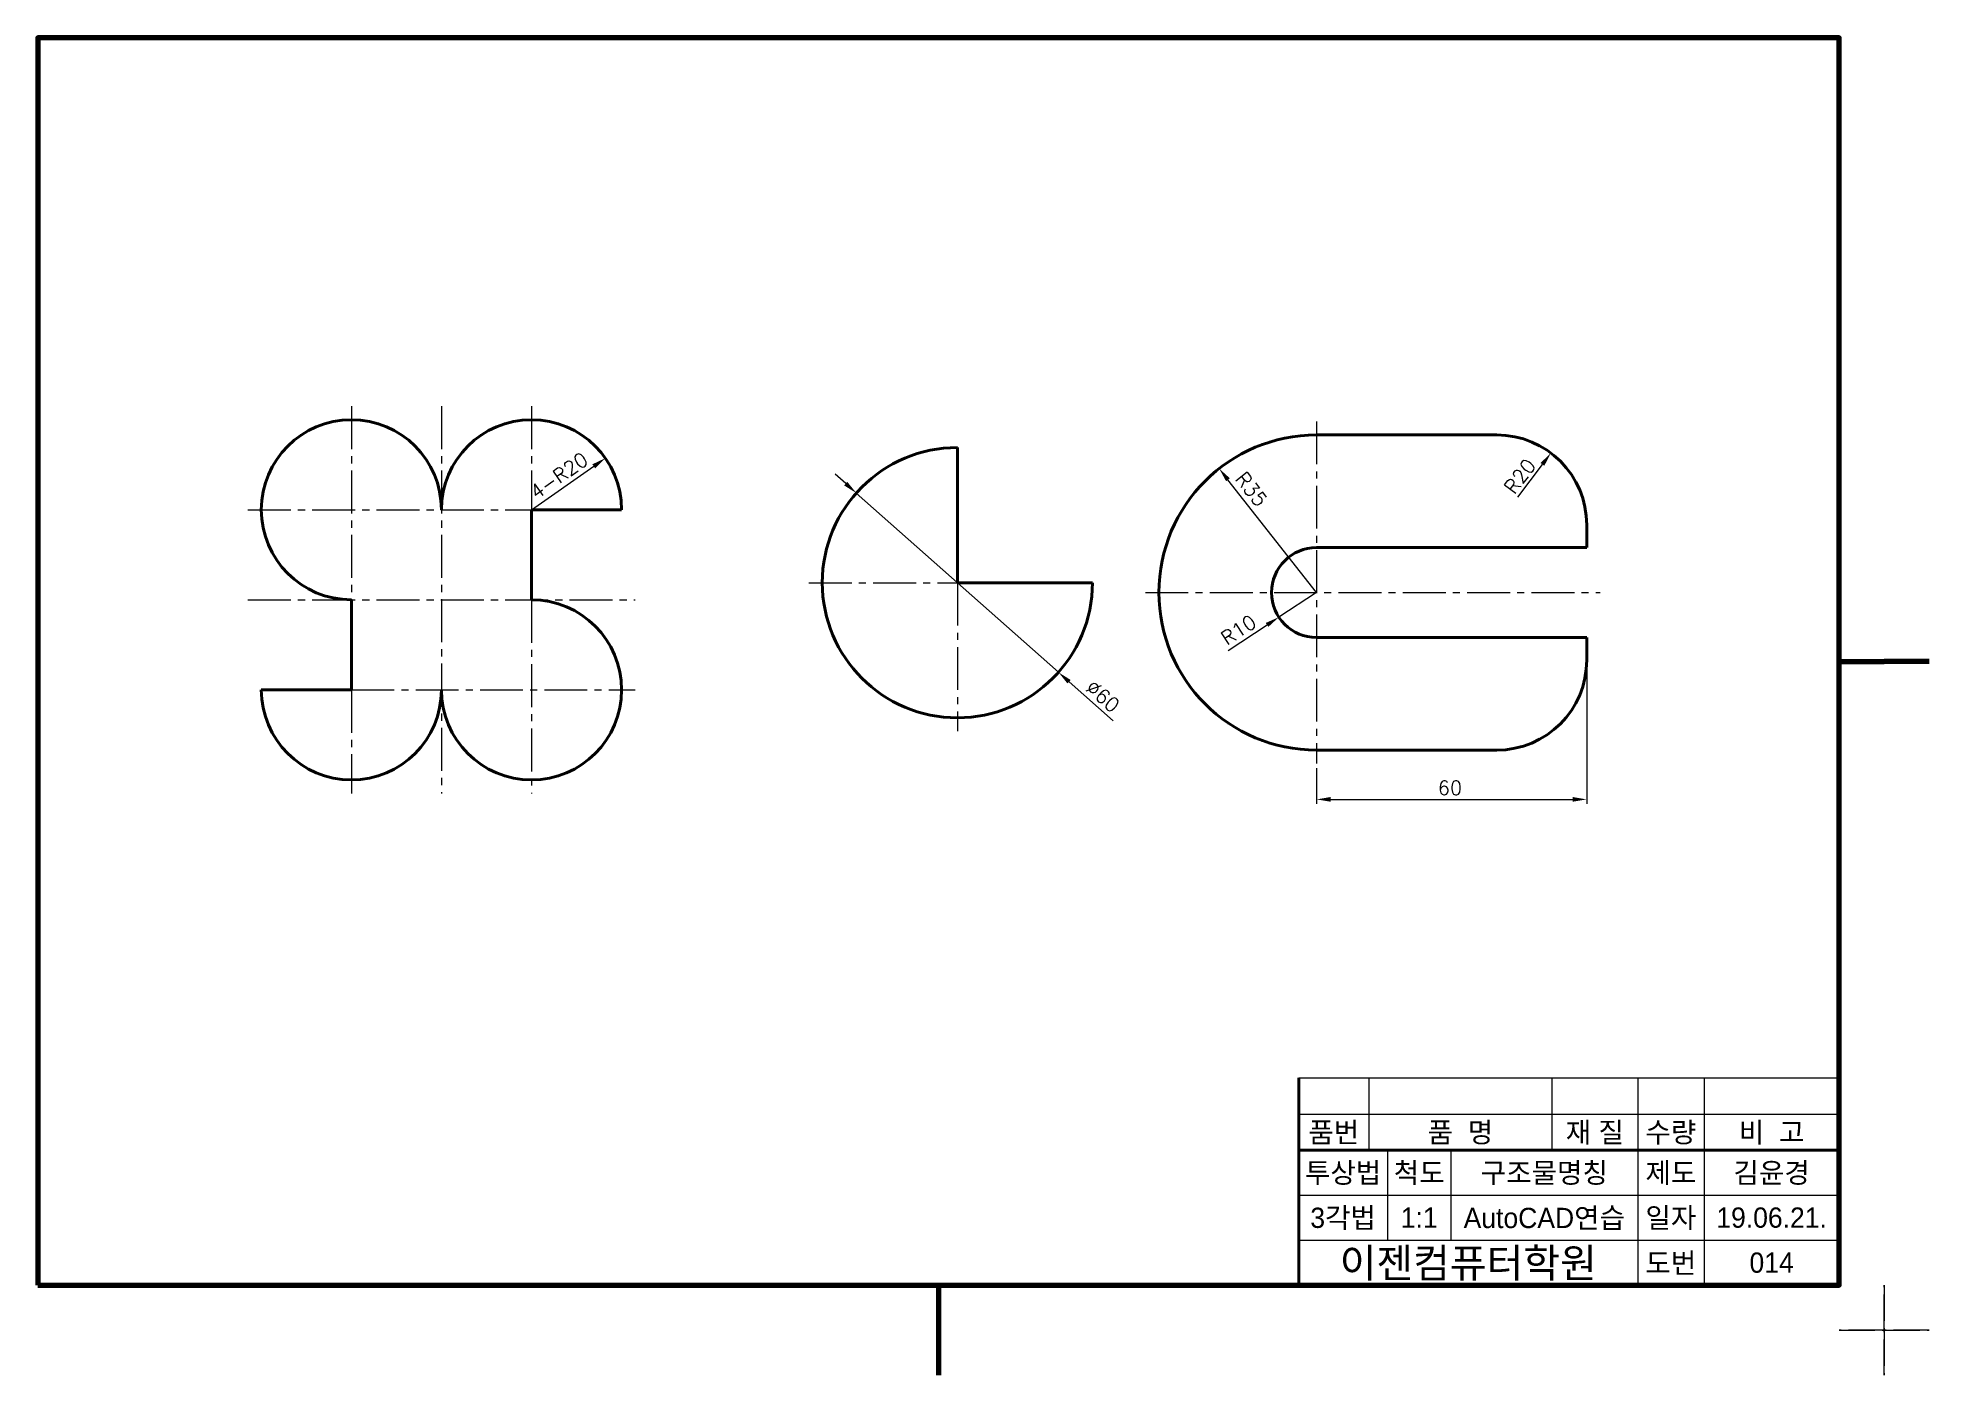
# Model space of a CAD drawing. Header units: millimetres. Extents: x 0 to 4210, y 0 to 2980.
# Drawn here: x 1270 to 1690, y 287 to 584 of the extents above; entities that cross this region are included whole.
import ezdxf
from ezdxf.enums import TextEntityAlignment as Align

# ---------------------------------------------------------------- set-up
doc = ezdxf.new("R2010")
doc.units = ezdxf.units.MM
doc.linetypes.add('CENTER2', pattern=[28.575, 19.05, -3.175, 3.175, -3.175])
doc.linetypes.add('PHANTOM2', pattern=[31.75, 15.875, -3.175, 3.175, -3.175, 3.175, -3.175])
for name, color, linetype, lineweight in [('가는선', 1, 'Continuous', 13), ('구분선', 1, 'PHANTOM2', 13), ('문자', 2, 'Continuous', 20), ('외곽선', 4, 'Continuous', 70), ('외형선', 3, 'Continuous', 40), ('중심선', 1, 'CENTER2', 13), ('치수선', 1, 'Continuous', 13)]:
    doc.layers.add(name, color=color, linetype=linetype, lineweight=lineweight)
doc.styles.get("Standard").update_dxf_attribs({"font": 'romans.shx'})
doc.styles.add('한글', font='')
doc.styles.get('한글').set_extended_font_data('Gulim')

msp = doc.modelspace()

# ---------------------------------------------------------------- texts
at = {"layer": '문자', "ltscale": 0.5}
for s, rotation, p in [('4-R20', 34.9342, (1380.68, 481.33)), ('R35', 308.1532, (1535.72, 486)), ('R20', 52.9822, (1597.92, 482.41)), ('R10', 33.1932, (1534.04, 448.94)), ('∅60', 318.4299, (1502.43, 439.29))]:
    msp.add_text(s, height=3.15, rotation=rotation, dxfattribs=at).set_placement(p)
msp.add_text('60', height=3.15, dxfattribs=at).set_placement((1580.89, 415.87))
at = {"layer": '문자', "ltscale": 0.5, "style": '한글'}
for s, height, p in [('품번', 4.5, (1557.79, 341)), ('품  명', 4.5, (1585.9, 341)), ('재 질', 4.5, (1615.75, 341)), ('수량', 4.5, (1632.64, 341)), ('비  고', 4.5, (1655.01, 341)), ('투상법', 4.5, (1559.86, 332)), ('척도', 4.5, (1576.76, 332)), ('구조물명칭', 4.5, (1604.54, 332)), ('제도', 4.5, (1632.64, 332)), ('김윤경', 4.5, (1655.01, 332)), ('3각법', 4.5, (1559.86, 322)), ('1:1', 4.5, (1576.76, 322)), ('AutoCAD연습', 4.5, (1604.54, 322)), ('일자', 4.5, (1632.64, 322)), ('19.06.21.', 4.5, (1655.01, 322)), ('이젠컴퓨터학원', 6.5, (1587.64, 312)), ('도번', 4.5, (1632.64, 312)), ('014', 4.5, (1655.01, 312))]:
    msp.add_text(s, height=height, dxfattribs=at).set_placement(p, align=Align.MIDDLE)

# ---------------------------------------------------------------- linework, layer by layer
at = {"layer": '가는선', "ltscale": 0.5}
for p, q in [((1550, 353), (1670, 353)), ((1565.58, 353), (1565.58, 337)), ((1606.22, 353), (1606.22, 337)), ((1625.27, 353), (1625.27, 307)), ((1640.01, 353), (1640.01, 307)), ((1550, 345), (1670, 345)), ((1569.73, 337), (1569.73, 317)), ((1583.8, 337), (1583.8, 317)), ((1550, 327), (1670, 327)), ((1550, 317), (1670, 317))]:
    msp.add_line(p, q, dxfattribs=at)
at = {"layer": '구분선', "ltscale": 0.5}
for points in [[(1670, 297), (1680, 297), (1680, 307)], [(1670, 297), (1680, 297), (1680, 307)], [(1680, 307), (1680, 297), (1690, 297)], [(1680, 307), (1680, 297), (1690, 297)], [(1680, 307), (1680, 297), (1690, 297)], [(1680, 307), (1680, 297), (1690, 297)], [(1680, 287), (1680, 297), (1670, 297)], [(1690, 297), (1680, 297), (1680, 287)], [(1690, 297), (1680, 297), (1680, 287)]]:
    msp.add_lwpolyline(points, dxfattribs=at)
at = {"layer": '외곽선', "ltscale": 0.5}
for p, q in [((1670, 445.5), (1680, 445.5)), ((1690, 445.5), (1680, 445.5)), ((1690, 445.5), (1680, 445.5)), ((1670, 307), (1670, 353)), ((1470, 307), (1470, 297)), ((1470, 307), (1470, 297)), ((1470, 297), (1470, 287))]:
    msp.add_line(p, q, dxfattribs=at)
msp.add_lwpolyline([(1270, 307), (1670, 307), (1670, 584), (1270, 584)], close=True, dxfattribs=at)
at = {"layer": '외형선', "ltscale": 0.5}
for p, q in [((1553.96, 495.81), (1593.96, 495.81)), ((1474.2, 463), (1474.2, 493)), ((1379.63, 479.2), (1399.63, 479.2)), ((1613.96, 470.81), (1613.96, 475.81)), ((1553.96, 470.81), (1613.96, 470.81)), ((1474.2, 463), (1504.2, 463)), ((1553.96, 450.81), (1613.96, 450.81)), ((1613.96, 450.81), (1613.96, 445.81)), ((1339.63, 439.2), (1319.63, 439.2)), ((1553.96, 425.81), (1593.96, 425.81)), ((1550, 353), (1550, 345)), ((1550, 345), (1550, 337)), ((1550, 337), (1670, 337)), ((1550, 337), (1550, 317)), ((1550, 317), (1550, 307))]:
    msp.add_line(p, q, dxfattribs=at)
for points in [[(1379.63, 459.2), (1379.63, 479.2)], [(1339.63, 459.2), (1339.63, 439.2)]]:
    msp.add_lwpolyline(points, dxfattribs=at)
for centre, radius, start, end in [((1339.63, 479.2), 20, 0, 270), ((1379.63, 479.2), 20, 0, 180), ((1553.96, 460.81), 35, 90, 270), ((1593.96, 475.81), 20, 0, 90), ((1474.2, 463), 30, 90, 0), ((1553.96, 460.81), 10, 90, 270), ((1379.63, 439.2), 20, 180, 90), ((1593.96, 445.81), 20, 270, 0), ((1339.63, 439.2), 20, 180, 0)]:
    msp.add_arc(centre, radius, start, end, dxfattribs=at)
at = {"layer": '중심선', "ltscale": 0.5}
for p, q in [((1339.63, 502.2), (1339.63, 459.2)), ((1359.63, 502.2), (1359.63, 416.2)), ((1379.63, 502.2), (1379.63, 479.2)), ((1553.96, 498.81), (1553.96, 422.81)), ((1316.63, 479.2), (1379.63, 479.2)), ((1441.2, 463), (1474.2, 463)), ((1474.2, 463), (1474.2, 430)), ((1316.63, 459.2), (1402.63, 459.2)), ((1379.63, 459.2), (1379.63, 416.2)), ((1515.96, 460.81), (1616.96, 460.81)), ((1339.63, 439.2), (1402.63, 439.2)), ((1339.63, 439.2), (1339.63, 416.2))]:
    msp.add_line(p, q, dxfattribs=at)
at = {"layer": '치수선', "ltscale": 0.5}
for p, q in [((1379.63, 479.2), (1393.44, 488.85)), ((1598.64, 482.02), (1604.11, 489.27)), ((1449.4, 484.99), (1447.04, 487.08)), ((1553.96, 460.81), (1534.29, 485.86)), ((1451.76, 482.9), (1496.65, 443.09)), ((1553.96, 460.81), (1545.59, 455.34)), ((1534.34, 447.97), (1542.96, 453.61)), ((1508.8, 432.31), (1499, 441)), ((1613.96, 444.81), (1613.96, 413.87)), ((1553.96, 421.81), (1553.96, 413.87)), ((1557.11, 414.87), (1610.81, 414.87))]:
    msp.add_line(p, q, dxfattribs=at)
for points in [[(1603.69, 489.58), (1604.53, 488.95), (1606, 491.78)], [(1393.14, 489.28), (1393.75, 488.41), (1396.03, 490.65)], [(1534.7, 486.18), (1533.87, 485.53), (1532.34, 488.34)], [(1449.75, 485.39), (1449.05, 484.6), (1451.76, 482.9)], [(1542.67, 454.05), (1543.25, 453.18), (1545.59, 455.34)], [(1499.35, 441.39), (1498.65, 440.61), (1496.65, 443.09)], [(1557.11, 415.4), (1557.11, 414.35), (1553.96, 414.87)], [(1610.81, 415.4), (1610.81, 414.35), (1613.96, 414.87)]]:
    msp.add_solid(points, dxfattribs=at)

msp.set_redraw_order([(e.dxf.handle, doc.entitydb.next_handle()) for e in msp.query("TEXT MTEXT ATTDEF DIMENSION ARC_DIMENSION")])  # texts and dimensions are drawn at this point

doc.saveas('drawing.dxf')
